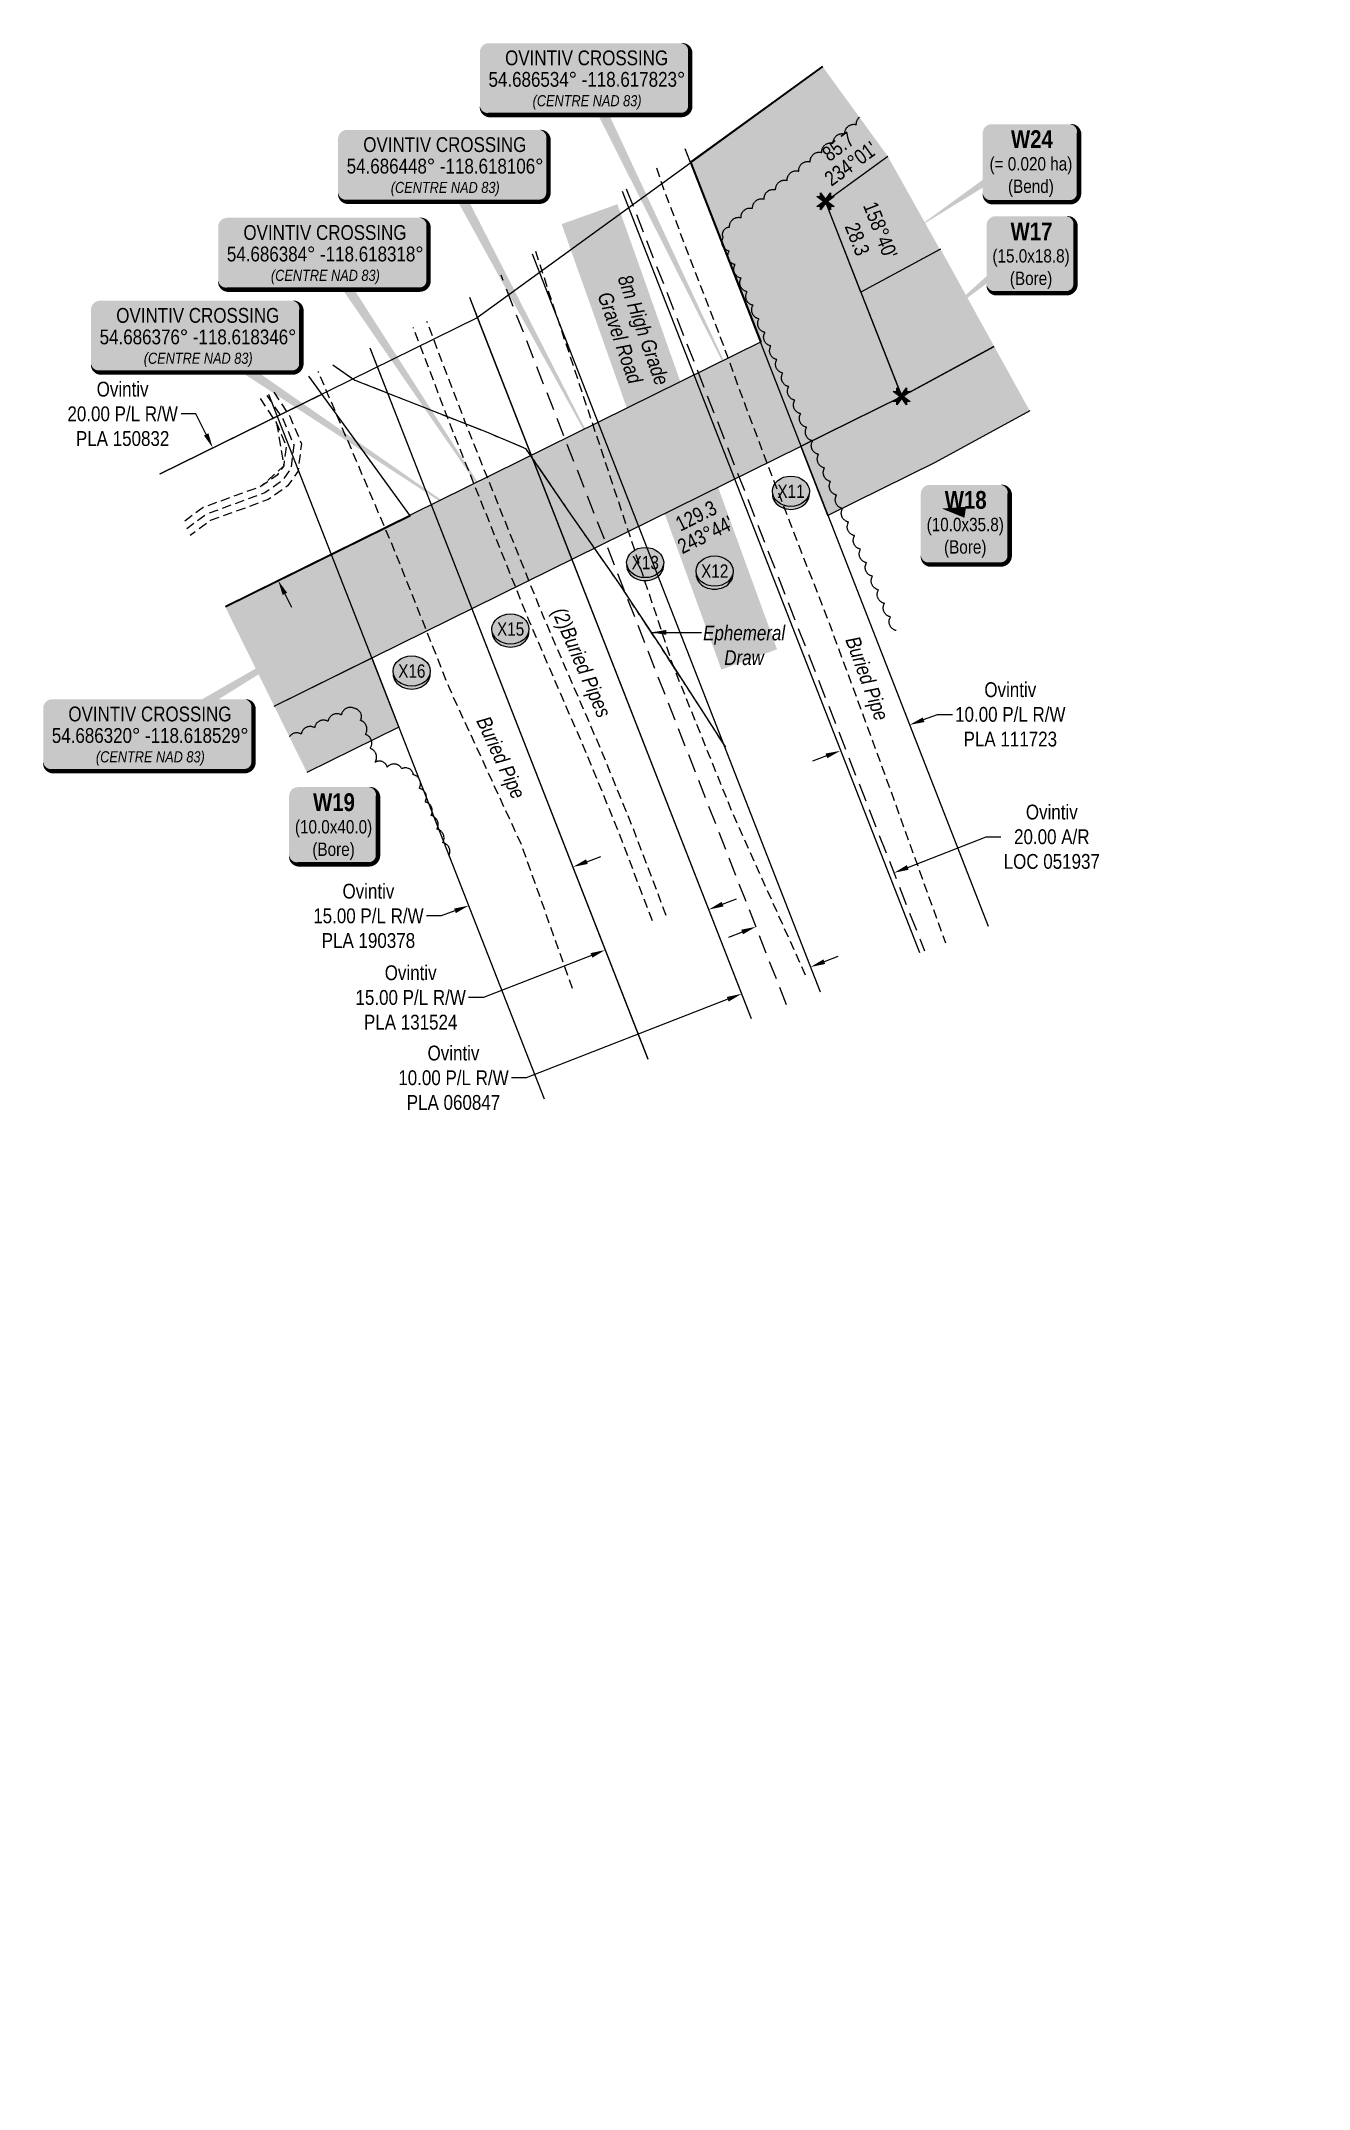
# Model space of a CAD drawing. Extents: x 391873 to 399328, y 6054492 to 6062838.
# Drawn here: x 392663 to 393519, y 6055575 to 6056957 of the extents above; entities that cross this region are included whole.
import ezdxf
from ezdxf.enums import TextEntityAlignment as Align

# ---------------------------------------------------------------- set-up
doc = ezdxf.new("R2010")
doc.units = 0
doc.header["$LTSCALE"] = 5
doc.header["$PDSIZE"] = 0.5
for name, pattern in [('0', [1, 1, 0]), ('foc-ACCESSROAD', [3.75, 2.5, -1.25]), ('foc-TOPO-ephemeral', [6.25, 3.125, -0.625, 0.625, -0.625, 0.625, -0.625]), ('UG_PIPE', [1.875, 1.25, -0.625])]:
    doc.linetypes.add(name, pattern=pattern)
doc.layers.get('Defpoints').update_dxf_attribs({"color": 9})
for name, color, linetype in [('AS-PIPE-UG', 44, 'UG_PIPE'), ('AS-PIPE-UG-T', 44, 'Continuous'), ('AS-ROADS', 254, 'Continuous'), ('C-RW', 13, 'Continuous'), ('F-AR', 190, 'foc-ACCESSROAD'), ('F-RW', 190, 'Continuous'), ('L-BD1', 253, 'Continuous'), ('L-MON', 1, 'Continuous'), ('P-CROSSINGS', 250, 'Continuous'), ('P-PROPOSED', 10, 'Continuous'), ('P-PROPOSED-H', 21, 'Continuous'), ('P-TEMP-BLOCKS', 250, 'Continuous'), ('P-TEMP-BLUE', 146, 'Continuous'), ('T-BUSH', 110, '0'), ('T-DRAW', 143, 'foc-TOPO-ephemeral'), ('T-WATER-T', 170, 'Continuous')]:
    doc.layers.add(name, color=color, linetype=linetype)
for name, color, linetype, lineweight in [('F-AR-T', 190, 'Continuous', 9), ('F-RW-T', 190, 'Continuous', 9), ('T-TEXT', 48, 'Continuous', 18)]:
    doc.layers.add(name, color=color, linetype=linetype, lineweight=lineweight)
doc.layers.add('P-TEMP-BLUE-H', color=7, linetype='Continuous', true_color=0x99e6ff)
doc.styles.add('80', font='ARIALN.TTF', dxfattribs={"height": 10})
doc.styles.add('80CG', font='ARIALN.TTF', dxfattribs={"height": 10})
doc.styles.add('80L', font='ARIALN.TTF', dxfattribs={"height": 10})
doc.styles.add('BOLD', font='ARIALNB.TTF')
doc.styles.add('Crossing', font='ARIALN.TTF', dxfattribs={"height": 10})
doc.styles.add('foc-LtypeFont', font='ARIALN.TTF', dxfattribs={"height": 7.35})
doc.linetypes.add('foc-TOPO-flowdirection-NOLINE', pattern='A,0,[">",foc-LtypeFont,S=0.3,R=0,X=0,Y=-0.945],-20,[">",foc-LtypeFont,S=0.3,R=0,X=0,Y=-0.945],0', length=20)
doc.dimstyles.new('Compass 5 000', dxfattribs={"dimscale": 5, "dimtxt": 9, "dimasz": 2, "dimexe": 0.2, "dimexo": 0.0625, "dimgap": 0.5, "dimtad": 0, "dimtih": 1, "dimtoh": 1, "dimzin": 0, "dimdsep": 46, "dimtxsty": '80CG', "dimcen": 0.1, "dimse1": 1, "dimse2": 1, "dimclrd": 256, "dimclrt": 256, "dimaunit": 1, "dimadec": 4, "dimazin": 0, "dimtfac": 0.06, "dimtofl": 0, "dimtmove": 0, "dimatfit": 1, "dimfxl": 0.2, "dimtolj": 1, "dimtzin": 0, "dimlwd": -1, "dimarcsym": 0})

msp = doc.modelspace()

# ---------------------------------------------------------------- texts
at = {"layer": 'AS-PIPE-UG-T', "char_height": 9.99613, "attachment_point": 1, "style": '80L'}
for s, width, insert, rotation in [('\\pi0.54938;{\\fArial Narrow|b0|i1|c0|p34;(2)Buried Pipes}', 79.02224, (393016.868, 6056576.533), 293.38919), ('\\pi17.727;{\\fArial Narrow|b0|i1|c0|p34;Buried Pipe}', 93.86932, (393209.184, 6056573.191), 290.225717), ('\\pi17.727;{\\fArial Narrow|b0|i1|c0|p34;Buried Pipe}', 93.86932, (392958.469, 6056518.72), 294.731601)]:
    msp.add_mtext_dynamic_manual_height_columns(s, width=width, gutter_width=50, heights=[0], dxfattribs=dict(at, insert=insert, rotation=rotation))
at = {"layer": 'L-BD1', "style": '80L'}
for s, rotation, p in [("234°01'", 35.9854, (393209.755, 6056874.573)), ('129.3', 26.2639, (393105.297, 6056636.873)), ("243°44'", 26.2639, (393111.601, 6056624.099))]:
    msp.add_text(s, height=9.9961, rotation=rotation, dxfattribs=at).set_placement(p, align=Align.MIDDLE)
at = {"layer": 'L-BD1', "insert": (393198.375, 6056890.17), "char_height": 9.9961, "width": 32.15644, "attachment_point": 2, "rotation": 35.9854, "style": '80L', "bg_fill": 1, "box_fill_scale": 1.1, "bg_fill_color": 21, "bg_fill_transparency": 0}
msp.add_mtext('85.7', dxfattribs=at)
at = {"layer": 'L-BD1', "insert": (393234.373, 6056831.511), "char_height": 9.99613, "width": 39.65281, "attachment_point": 2, "rotation": 291.322022, "style": '80L'}
msp.add_mtext("158°40' 28.3", dxfattribs=at)
at = {"layer": 'T-TEXT', "insert": (393060.419, 6056804.139), "char_height": 9.99613, "attachment_point": 1, "rotation": 289.451368, "style": '80L'}
msp.add_mtext_dynamic_manual_height_columns('\\pi3.7626;{\\fArial Narrow|b0|i1|c0|p34;8m High Grade \\P\\pi10.152;Gravel Road}', width=84.03723, gutter_width=50, heights=[0], dxfattribs=at)
at = {"layer": 'T-WATER-T', "insert": (393109.739, 6056562.74), "char_height": 9.99613, "attachment_point": 1, "style": '80L'}
msp.add_mtext_dynamic_manual_height_columns('\\pi0.33696;{\\fArial Narrow|b0|i1|c0|p34;Ephemeral\\P\\pi14.598;Draw}', width=55.97995, gutter_width=50, heights=[0], dxfattribs=at)

# ---------------------------------------------------------------- blocks, each defined once
blk = doc.blocks.new('*U138')
at = {"true_color": 0x99e6ff}
h = blk.add_hatch(color=141, dxfattribs=at)
edge = h.paths.add_edge_path()
edge.add_line((-24, -33.6), (24, -33.6))
edge.add_arc((24, -27.6), 6, 270, 360)
edge.add_line((30, -27.6), (30, 12.5))
edge.add_arc((24, 12.5), 6, 0, 90)
edge.add_line((24, 18.5), (-24, 18.5))
edge.add_arc((-24, 12.5), 6, 90, 180)
edge.add_line((-30, 12.5), (-30, -27.6))
edge.add_arc((-24, -27.6), 6, 180, 270)
at = {"color": 250, "flags": 128}
blk.add_lwpolyline([(-24, -33.6, 3, 3, 0), (24, -33.6, 3, 3, 0.414214), (30, -27.6, 3, 3, 0), (30, 12.5, 3, 0, 0.414214), (24, 18.5, 0, 0, 0), (-24, 18.5, 0, 0, 0.414214), (-30, 12.5, 0, 0, 0), (-30, -27.6, 0, 3, 0.414214)], format="xyseb", close=True, dxfattribs=at)
at = {"flags": 128}
blk.add_lwpolyline([(-18.2, 1.4, 0, 7.5, 0), (0, 0, 0, 0, 0)], format="xyseb", dxfattribs=at)
at = {"color": 250}
for tag, p, height, style in [('TEMP_AREA_W1_001', (-9.2, 2.2), 12, 'BOLD'), ('ENTER_TEXT_001', (-30.7, -12.8), 9, '80')]:
    blk.add_attdef(tag, p, '', height=height, dxfattribs=dict(at, style=style))
blk = doc.blocks.new('*U192')
at = {"true_color": 0x99e6ff}
h = blk.add_hatch(color=141, dxfattribs=at)
edge = h.paths.add_edge_path()
edge.add_line((-24, -33.5), (24, -33.5))
edge.add_arc((24, -27.5), 6, 270, 360)
edge.add_line((30, -27.5), (30, 12.5))
edge.add_arc((24, 12.5), 6, 0, 90)
edge.add_line((24, 18.5), (-24, 18.5))
edge.add_arc((-24, 12.5), 6, 90, 180)
edge.add_line((-30, 12.5), (-30, -27.5))
edge.add_arc((-24, -27.5), 6, 180, 270)
at = {"color": 250, "flags": 128}
blk.add_lwpolyline([(-24, -33.5, 3, 3, 0), (24, -33.5, 3, 3, 0.414214), (30, -27.5, 3, 3, 0), (30, 12.5, 3, 0, 0.414214), (24, 18.5, 0, 0, 0), (-24, 18.5, 0, 0, 0.414214), (-30, 12.5, 0, 0, 0), (-30, -27.5, 0, 3, 0.414214)], format="xyseb", close=True, dxfattribs=at)
at = {"flags": 128}
blk.add_lwpolyline([(-61.9, -50.7, 0, 7.5, 0), (0, 0, 0, 0, 0)], format="xyseb", dxfattribs=at)
at = {"color": 250}
for tag, p, height, style in [('TEMP_AREA_W1_001', (-9.2, 2.2), 12, 'BOLD'), ('ENTER_TEXT_001', (-30.7, -12.8), 9, '80')]:
    blk.add_attdef(tag, p, '', height=height, dxfattribs=dict(at, style=style))
blk = doc.blocks.new('*D179')
at = {"layer": 'Defpoints', "color": 0, "transparency": 16777216}
for p in [(393163.3, 6056589.4), (393070.2, 6056553), (393145.7, 6056359.4)]:
    blk.add_point(p, dxfattribs=at)
at = {"layer": 'F-AR-T', "transparency": 16777216}
for p, q in [((393248.2, 6056399.4), (393301.1, 6056420.1)), ((393301.1, 6056420.1), (393311.1, 6056420.1)), ((393136.4, 6056355.8), (393127.1, 6056352.2))]:
    blk.add_line(p, q, dxfattribs=at)
for points in [[(393247.6, 6056401), (393248.8, 6056397.9), (393238.9, 6056395.8)], [(393135.8, 6056357.4), (393137, 6056354.3), (393145.7, 6056359.4)]]:
    blk.add_solid(points, dxfattribs=at)
at = {"layer": 'F-AR-T', "transparency": 16777216, "insert": (393345.4, 6056420.1), "char_height": 10, "attachment_point": 5, "style": '80CG'}
blk.add_mtext('\\A1;Ovintiv\\P20.00 A/R\\PLOC 051937', dxfattribs=at)
blk = doc.blocks.new('*D178')
at = {"layer": 'Defpoints', "color": 0, "transparency": 16777216}
for p in [(392779.1, 6056682.8), (392670.3, 6056629), (392714.5, 6056539.4)]:
    blk.add_point(p, dxfattribs=at)
at = {"layer": 'F-RW-T', "transparency": 16777216}
for p, q in [((392767.8, 6056705.6), (392757.8, 6056705.6)), ((392774.7, 6056691.7), (392767.8, 6056705.6)), ((392827.8, 6056584.2), (392832.2, 6056575.2))]:
    blk.add_line(p, q, dxfattribs=at)
for points in [[(392776.2, 6056692.5), (392773.2, 6056691), (392779.1, 6056682.8)], [(392829.3, 6056584.9), (392826.3, 6056583.4), (392823.3, 6056593.1)]]:
    blk.add_solid(points, dxfattribs=at)
at = {"layer": 'F-RW-T', "transparency": 16777216, "insert": (392718.3, 6056705.6), "char_height": 10, "attachment_point": 5, "style": '80CG'}
blk.add_mtext('\\A1;Ovintiv\\P20.00 P/L R/W\\PPLA 150832', dxfattribs=at)
blk = doc.blocks.new('*D180')
at = {"layer": 'Defpoints', "color": 0, "transparency": 16777216}
for p in [(393044, 6056343.7), (393307.9, 6055873.7), (393238.1, 6055846.4)]:
    blk.add_point(p, dxfattribs=at)
at = {"layer": 'F-RW-T', "transparency": 16777216}
for p, q in [((393123.2, 6056374.6), (393132.5, 6056378.3)), ((393034.7, 6056340.1), (392961.8, 6056311.6)), ((392961.8, 6056311.6), (392951.8, 6056311.6))]:
    blk.add_line(p, q, dxfattribs=at)
for points in [[(393122.6, 6056376.2), (393123.8, 6056373.1), (393113.9, 6056371)], [(393034.1, 6056341.6), (393035.3, 6056338.5), (393044, 6056343.7)]]:
    blk.add_solid(points, dxfattribs=at)
at = {"layer": 'F-RW-T', "transparency": 16777216, "insert": (392912.7, 6056311.6), "char_height": 10, "attachment_point": 5, "style": '80CG'}
blk.add_mtext('\\A1;Ovintiv\\P15.00 P/L R/W\\PPLA 131524', dxfattribs=at)
blk = doc.blocks.new('*D181')
at = {"layer": 'Defpoints', "color": 0, "transparency": 16777216}
for p in [(392952, 6056373.7), (393319.7, 6055600.9), (393249.5, 6055574.8)]:
    blk.add_point(p, dxfattribs=at)
at = {"layer": 'F-RW-T', "transparency": 16777216}
for p, q in [((393031.6, 6056403.3), (393041, 6056406.8)), ((392933.3, 6056366.7), (392923.3, 6056366.7)), ((392942.6, 6056370.2), (392933.3, 6056366.7))]:
    blk.add_line(p, q, dxfattribs=at)
for points in [[(393031.1, 6056404.9), (393032.2, 6056401.8), (393022.3, 6056399.8)], [(392942, 6056371.7), (392943.2, 6056368.6), (392952, 6056373.7)]]:
    blk.add_solid(points, dxfattribs=at)
at = {"layer": 'F-RW-T', "transparency": 16777216, "insert": (392884.2, 6056366.7), "char_height": 10, "attachment_point": 5, "style": '80CG'}
blk.add_mtext('\\A1;Ovintiv\\P15.00 P/L R/W\\PPLA 190378', dxfattribs=at)
blk = doc.blocks.new('*D182')
at = {"layer": 'Defpoints', "color": 0, "transparency": 16777216}
for p in [(393136, 6056314.1), (393259.3, 6056135.7), (393212.7, 6056117.6)]:
    blk.add_point(p, dxfattribs=at)
at = {"layer": 'F-RW-T', "transparency": 16777216}
for p, q in [((393191.9, 6056335.9), (393201.2, 6056339.5)), ((393126.7, 6056310.4), (392990.7, 6056257.4)), ((392990.7, 6056257.4), (392980.7, 6056257.4))]:
    blk.add_line(p, q, dxfattribs=at)
for points in [[(393191.3, 6056337.4), (393192.5, 6056334.3), (393182.6, 6056332.2)], [(393126.1, 6056312), (393127.3, 6056308.9), (393136, 6056314.1)]]:
    blk.add_solid(points, dxfattribs=at)
at = {"layer": 'F-RW-T', "transparency": 16777216, "insert": (392941.6, 6056257.4), "char_height": 10, "attachment_point": 5, "style": '80CG'}
blk.add_mtext('\\A1;Ovintiv\\P10.00 P/L R/W\\PPLA 060847', dxfattribs=at)
blk = doc.blocks.new('*D183')
at = {"layer": 'Defpoints', "color": 0, "transparency": 16777216}
for p in [(393249.5, 6056495.7), (393519, 6055772.4), (393472.1, 6055754.9)]:
    blk.add_point(p, dxfattribs=at)
at = {"layer": 'F-RW-T', "transparency": 16777216}
for p, q in [((393258.9, 6056499.2), (393268.3, 6056502.7)), ((393268.3, 6056502.7), (393278.3, 6056502.7)), ((393193.3, 6056474.7), (393183.9, 6056471.2))]:
    blk.add_line(p, q, dxfattribs=at)
for points in [[(393258.3, 6056500.7), (393259.5, 6056497.6), (393249.5, 6056495.7)], [(393192.7, 6056476.3), (393193.9, 6056473.2), (393202.7, 6056478.2)]]:
    blk.add_solid(points, dxfattribs=at)
at = {"layer": 'F-RW-T', "transparency": 16777216, "insert": (393317.4, 6056502.7), "char_height": 10, "attachment_point": 5, "style": '80CG'}
blk.add_mtext('\\A1;Ovintiv\\P10.00 P/L R/W\\PPLA 111723', dxfattribs=at)
blk = doc.blocks.new('xing2')
h = blk.add_hatch(color=50)
h.dxf.hatch_style = 1
edge = h.paths.add_edge_path()
edge.add_ellipse((0, 0), major_axis=(-12.5, 0), ratio=0.816297, start_angle=0, end_angle=360)
h = blk.add_hatch(color=250)
h.dxf.hatch_style = 1
edge = h.paths.add_edge_path()
edge.add_ellipse((0, -2), major_axis=(-12.5, 0), ratio=0.816297, start_angle=0, end_angle=180)
edge.add_line((12.5, -2), (12.5, 0))
edge.add_ellipse((0, 0), major_axis=(-12.5, 0), ratio=0.816297, start_angle=0, end_angle=180, ccw=False)
edge.add_line((-12.5, 0), (-12.5, -2))
at = {"color": 250}
blk.add_ellipse((0, 0), major_axis=(-12.5, 0), ratio=0.816297, dxfattribs=at)
blk.add_ellipse((0, -2), major_axis=(-12.5, 0), ratio=0.816297, start_param=0, end_param=3.141593, dxfattribs=at)
at = {"color": 250, "style": 'Crossing'}
blk.add_attdef('CROSSING', text='', height=9, dxfattribs=at).set_placement((0.1, 0), align=Align.MIDDLE_CENTER)
at = {"color": 250, "style": 'Crossing', "flags": 1}
for tag, p in [('OWNER', (0.1, -12.5)), ('DESCRIPTION', (0.1, -25.8)), ('LOCATION', (0.1, -39.3)), ('DWG_REF', (0.1, -52.8))]:
    blk.add_attdef(tag, text='', height=9, dxfattribs=at).set_placement(p, align=Align.MIDDLE_CENTER)
blk = doc.blocks.new('TEMP')
h = blk.add_hatch(color=255)
h.dxf.hatch_style = 1
h.paths.add_polyline_path([(0, 0.25), (-0.67, 1.15), (-0.67, 0.67), (-1.15, 0.67), (-0.25, 0), (-1.15, -0.67), (-0.67, -0.67), (-0.67, -1.15), (0, -0.25), (0.67, -1.15), (0.67, -0.67), (1.15, -0.67), (0.25, 0), (1.15, 0.67), (0.67, 0.67), (0.67, 1.15)])
h.paths.add_polyline_path([(0.57, 0.85), (0.57, 0.57), (0.85, 0.57), (0.08, 0), (0.85, -0.57), (0.57, -0.57), (0.57, -0.85), (0, -0.08), (-0.57, -0.85), (-0.57, -0.57), (-0.85, -0.57), (-0.08, 0), (-0.85, 0.57), (-0.57, 0.57), (-0.57, 0.85), (0, 0.08)], flags=16)
h = blk.add_hatch(color=1)
h.dxf.hatch_style = 1
h.paths.add_polyline_path([(0, 0.08), (-0.57, 0.85), (-0.57, 0.57), (-0.85, 0.57), (-0.08, 0), (-0.85, -0.57), (-0.57, -0.57), (-0.57, -0.85), (0, -0.08), (0.57, -0.85), (0.57, -0.57), (0.85, -0.57), (0.08, 0), (0.85, 0.57), (0.57, 0.57), (0.57, 0.85)])
at = {"color": 1}
for p, q in [((-0.08, 0), (0.08, 0)), ((0, 0.08), (0, -0.08))]:
    blk.add_line(p, q, dxfattribs=at)
at = {"color": 255, "flags": 128}
blk.add_lwpolyline([(-0.25, 0), (-1.15, 0.67), (-0.67, 0.67), (-0.67, 1.15), (0, 0.25), (0.67, 1.15), (0.67, 0.67), (1.15, 0.67), (0.25, 0), (1.15, -0.67), (0.67, -0.67), (0.67, -1.15), (0, -0.25), (-0.67, -1.15), (-0.67, -0.67), (-1.15, -0.67)], close=True, dxfattribs=at)
at = {"color": 1, "flags": 128}
blk.add_lwpolyline([(-0.08, 0), (-0.85, 0.57), (-0.57, 0.57), (-0.57, 0.85), (0, 0.08), (0.57, 0.85), (0.57, 0.57), (0.85, 0.57), (0.08, 0), (0.85, -0.57), (0.57, -0.57), (0.57, -0.85), (0, -0.08), (-0.57, -0.85), (-0.57, -0.57), (-0.85, -0.57)], close=True, dxfattribs=at)
blk = doc.blocks.new('*U204')
h = blk.add_hatch(color=255)
edge = h.paths.add_edge_path()
edge.add_line((-66, -24), (64, -24))
edge.add_arc((64, -18), 6, 270, 360)
edge.add_line((70, -18), (70, 18.5))
edge.add_arc((64, 18.5), 6, 0, 90)
edge.add_line((64, 24.5), (-66, 24.5))
edge.add_arc((-66, 18.5), 6, 90, 180)
edge.add_line((-72, 18.5), (-72, -18))
edge.add_arc((-66, -18), 6, 180, 270)
at = {"color": 14, "flags": 128}
blk.add_lwpolyline([(-66, -24, 3, 3, 0), (64, -24, 3, 3, 0.414214), (70, -18, 3, 3, 0), (70, 18.5, 3, 0, 0.414214), (64, 24.5, 0, 0, 0), (-66, 24.5, 0, 0, 0.414214), (-72, 18.5, 0, 0, 0), (-72, -18, 0, 3, 0.414214)], format="xyseb", close=True, dxfattribs=at)
blk.add_lwpolyline([(109.1, -225.2, 0, 7.5, 0), (0, 0, 0, 0, 0)], format="xyseb", dxfattribs=at)
at = {"color": 14, "insert": (-36.8, -10.6), "char_height": 7.5, "attachment_point": 1, "style": '80L'}
blk.add_mtext_dynamic_manual_height_columns('\\pi0.40073;{\\fArial Narrow|b0|i1|c0|p34;(CENTRE NAD 83)}', width=73.075, gutter_width=45, heights=[0], dxfattribs=at)
at = {"color": 14, "style": '80'}
for p in [(-36.7, 9.6), (-64.1, -4.1)]:
    blk.add_attdef('ENTER_TEXT_001', p, '', height=10, dxfattribs=at)
blk = doc.blocks.new('*U205')
h = blk.add_hatch(color=255)
edge = h.paths.add_edge_path()
edge.add_line((-66, -24), (64, -24))
edge.add_arc((64, -18), 6, 270, 360)
edge.add_line((70, -18), (70, 18.5))
edge.add_arc((64, 18.5), 6, 0, 90)
edge.add_line((64, 24.5), (-66, 24.5))
edge.add_arc((-66, 18.5), 6, 90, 180)
edge.add_line((-72, 18.5), (-72, -18))
edge.add_arc((-66, -18), 6, 180, 270)
at = {"color": 14, "flags": 128}
blk.add_lwpolyline([(-66, -24, 3, 3, 0), (64, -24, 3, 3, 0.414214), (70, -18, 3, 3, 0), (70, 18.5, 3, 0, 0.414214), (64, 24.5, 0, 0, 0), (-66, 24.5, 0, 0, 0.414214), (-72, 18.5, 0, 0, 0), (-72, -18, 0, 3, 0.414214)], format="xyseb", close=True, dxfattribs=at)
blk.add_lwpolyline([(112.6, -212.3, 0, 7.5, 0), (0, 0, 0, 0, 0)], format="xyseb", dxfattribs=at)
at = {"color": 14, "insert": (-36.8, -10.6), "char_height": 7.5, "attachment_point": 1, "style": '80L'}
blk.add_mtext_dynamic_manual_height_columns('\\pi0.40073;{\\fArial Narrow|b0|i1|c0|p34;(CENTRE NAD 83)}', width=73.075, gutter_width=45, heights=[0], dxfattribs=at)
at = {"color": 14, "style": '80'}
for p in [(-36.7, 9.6), (-64.1, -4.1)]:
    blk.add_attdef('ENTER_TEXT_001', p, '', height=10, dxfattribs=at)
blk = doc.blocks.new('*U206')
h = blk.add_hatch(color=255)
edge = h.paths.add_edge_path()
edge.add_line((-66, -24), (64, -24))
edge.add_arc((64, -18), 6, 270, 360)
edge.add_line((70, -18), (70, 18.5))
edge.add_arc((64, 18.5), 6, 0, 90)
edge.add_line((64, 24.5), (-66, 24.5))
edge.add_arc((-66, 18.5), 6, 90, 180)
edge.add_line((-72, 18.5), (-72, -18))
edge.add_arc((-66, -18), 6, 180, 270)
at = {"color": 14, "flags": 128}
blk.add_lwpolyline([(-66, -24, 3, 3, 0), (64, -24, 3, 3, 0.414214), (70, -18, 3, 3, 0), (70, 18.5, 3, 0, 0.414214), (64, 24.5, 0, 0, 0), (-66, 24.5, 0, 0, 0.414214), (-72, 18.5, 0, 0, 0), (-72, -18, 0, 3, 0.414214)], format="xyseb", close=True, dxfattribs=at)
blk.add_lwpolyline([(124.4, -187.2, 0, 7.5, 0), (0, 0, 0, 0, 0)], format="xyseb", dxfattribs=at)
at = {"color": 14, "insert": (-36.8, -10.6), "char_height": 7.5, "attachment_point": 1, "style": '80L'}
blk.add_mtext_dynamic_manual_height_columns('\\pi0.40073;{\\fArial Narrow|b0|i1|c0|p34;(CENTRE NAD 83)}', width=73.075, gutter_width=45, heights=[0], dxfattribs=at)
at = {"color": 14, "style": '80'}
for p in [(-36.7, 9.6), (-64.1, -4.1)]:
    blk.add_attdef('ENTER_TEXT_001', p, '', height=10, dxfattribs=at)
blk = doc.blocks.new('*U208')
h = blk.add_hatch(color=255)
edge = h.paths.add_edge_path()
edge.add_line((-66, -24), (64, -24))
edge.add_arc((64, -18), 6, 270, 360)
edge.add_line((70, -18), (70, 18.5))
edge.add_arc((64, 18.5), 6, 0, 90)
edge.add_line((64, 24.5), (-66, 24.5))
edge.add_arc((-66, 18.5), 6, 90, 180)
edge.add_line((-72, 18.5), (-72, -18))
edge.add_arc((-66, -18), 6, 180, 270)
at = {"color": 14, "flags": 128}
blk.add_lwpolyline([(-66, -24, 3, 3, 0), (64, -24, 3, 3, 0.414214), (70, -18, 3, 3, 0), (70, 18.5, 3, 0, 0.414214), (64, 24.5, 0, 0, 0), (-66, 24.5, 0, 0, 0.414214), (-72, 18.5, 0, 0, 0), (-72, -18, 0, 3, 0.414214)], format="xyseb", close=True, dxfattribs=at)
blk.add_lwpolyline([(201.3, -135.7, 0, 7.5, 0), (0, 0, 0, 0, 0)], format="xyseb", dxfattribs=at)
at = {"color": 14, "insert": (-36.8, -10.6), "char_height": 7.5, "attachment_point": 1, "style": '80L'}
blk.add_mtext_dynamic_manual_height_columns('\\pi0.40073;{\\fArial Narrow|b0|i1|c0|p34;(CENTRE NAD 83)}', width=73.075, gutter_width=45, heights=[0], dxfattribs=at)
at = {"color": 14, "style": '80'}
for p in [(-36.7, 9.6), (-64.1, -4.1)]:
    blk.add_attdef('ENTER_TEXT_001', p, '', height=10, dxfattribs=at)
blk = doc.blocks.new('*U207')
h = blk.add_hatch(color=255)
edge = h.paths.add_edge_path()
edge.add_line((-66, -24), (64, -24))
edge.add_arc((64, -18), 6, 270, 360)
edge.add_line((70, -18), (70, 18.5))
edge.add_arc((64, 18.5), 6, 0, 90)
edge.add_line((64, 24.5), (-66, 24.5))
edge.add_arc((-66, 18.5), 6, 90, 180)
edge.add_line((-72, 18.5), (-72, -18))
edge.add_arc((-66, -18), 6, 180, 270)
at = {"color": 14, "flags": 128}
blk.add_lwpolyline([(173.7, 103.8, 0, 7.5, 0), (0, 0, 0, 0, 0)], format="xyseb", dxfattribs=at)
blk.add_lwpolyline([(-66, -24, 3, 3, 0), (64, -24, 3, 3, 0.414214), (70, -18, 3, 3, 0), (70, 18.5, 3, 0, 0.414214), (64, 24.5, 0, 0, 0), (-66, 24.5, 0, 0, 0.414214), (-72, 18.5, 0, 0, 0), (-72, -18, 0, 3, 0.414214)], format="xyseb", close=True, dxfattribs=at)
at = {"color": 14, "insert": (-36.8, -10.6), "char_height": 7.5, "attachment_point": 1, "style": '80L'}
blk.add_mtext_dynamic_manual_height_columns('\\pi0.40073;{\\fArial Narrow|b0|i1|c0|p34;(CENTRE NAD 83)}', width=73.075, gutter_width=45, heights=[0], dxfattribs=at)
at = {"color": 14, "style": '80'}
for p in [(-36.7, 9.6), (-64.1, -4.1)]:
    blk.add_attdef('ENTER_TEXT_001', p, '', height=10, dxfattribs=at)
blk = doc.blocks.new('*U219')
at = {"true_color": 0x99e6ff}
h = blk.add_hatch(color=141, dxfattribs=at)
edge = h.paths.add_edge_path()
edge.add_line((-26.5, -34.2), (26.5, -34.2))
edge.add_arc((26.5, -28.2), 6, 270, 360)
edge.add_line((32.5, -28.2), (32.5, 12.5))
edge.add_arc((26.5, 12.5), 6, 0, 90)
edge.add_line((26.5, 18.5), (-26.5, 18.5))
edge.add_arc((-26.5, 12.5), 6, 90, 180)
edge.add_line((-32.5, 12.5), (-32.5, -28.2))
edge.add_arc((-26.5, -28.2), 6, 180, 270)
at = {"color": 250, "flags": 128}
blk.add_lwpolyline([(-26.5, -34.2, 3, 3, 0), (26.5, -34.2, 3, 3, 0.414214), (32.5, -28.2, 3, 3, 0), (32.5, 12.5, 3, 0, 0.414214), (26.5, 18.5, 0, 0, 0), (-26.5, 18.5, 0, 0, 0.414214), (-32.5, 12.5, 0, 0, 0), (-32.5, -28.2, 0, 3, 0.414214)], format="xyseb", close=True, dxfattribs=at)
at = {"flags": 128}
blk.add_lwpolyline([(-78.8, -52.8, 0, 7.5, 0), (0, 0, 0, 0, 0)], format="xyseb", dxfattribs=at)
at = {"color": 250}
for tag, p, height, style in [('TEMP_AREA_W1_001', (-9.2, 2.2), 12, 'BOLD'), ('ENTER_TEXT_001', (-30.7, -12.8), 9, '80')]:
    blk.add_attdef(tag, p, '', height=height, dxfattribs=dict(at, style=style))
blk = doc.blocks.new('*U137')
at = {"true_color": 0x99e6ff}
h = blk.add_hatch(color=141, dxfattribs=at)
edge = h.paths.add_edge_path()
edge.add_line((-24, -35.3), (24, -35.3))
edge.add_arc((24, -29.3), 6, 270, 360)
edge.add_line((30, -29.3), (30, 12.5))
edge.add_arc((24, 12.5), 6, 0, 90)
edge.add_line((24, 18.5), (-24, 18.5))
edge.add_arc((-24, 12.5), 6, 90, 180)
edge.add_line((-30, 12.5), (-30, -29.3))
edge.add_arc((-24, -29.3), 6, 180, 270)
at = {"color": 250, "flags": 128}
blk.add_lwpolyline([(-24, -35.3, 3, 3, 0), (24, -35.3, 3, 3, 0.414214), (30, -29.3, 3, 3, 0), (30, 12.5, 3, 0, 0.414214), (24, 18.5, 0, 0, 0), (-24, 18.5, 0, 0, 0.414214), (-30, 12.5, 0, 0, 0), (-30, -29.3, 0, 3, 0.414214)], format="xyseb", close=True, dxfattribs=at)
at = {"flags": 128}
blk.add_lwpolyline([(-15.8, 2.5, 0, 7.5, 0), (0, 0, 0, 0, 0)], format="xyseb", dxfattribs=at)
at = {"color": 250}
for tag, p, height, style in [('TEMP_AREA_W1_001', (-9.2, 2.2), 12, 'BOLD'), ('ENTER_TEXT_001', (-30.7, -12.8), 9, '80')]:
    blk.add_attdef(tag, p, '', height=height, dxfattribs=dict(at, style=style))

# ---------------------------------------------------------------- dimensions: what is measured, and where the dimension line sits
at = {"layer": 'F-AR-T'}
dim = msp.add_linear_dim(base=(393145.727, 6056359.446), p1=(393163.345, 6056589.366), p2=(393070.196, 6056553.019), angle=201.315512, text='Ovintiv\\P20.00 A/R\\PLOC 051937', dimstyle='Compass 5 000', dxfattribs=at)
dim.commit()
dim.dimension.update_dxf_attribs({"geometry": '*D179', "text_midpoint": (393345.431, 6056420.083), "dimtype": 161})
at = {"layer": 'F-RW-T'}
for base, p1, p2, angle, text, picture, middle in [((392779.108, 6056682.754), (392714.505, 6056539.411), (392670.267, 6056629.025), 116.273127, 'Ovintiv\\P20.00 P/L R/W\\PPLA 150832', '*D178', (392718.297, 6056705.586)), ((393249.547, 6056495.68), (393472.127, 6055754.889), (393519.011, 6055772.354), 20.432081, 'Ovintiv\\P10.00 P/L R/W\\PPLA 111723', '*D183', (393317.375, 6056502.662)), ((392951.995, 6056373.664), (393319.75, 6055600.924), (393249.473, 6055574.756), 200.423131, 'Ovintiv\\P15.00 P/L R/W\\PPLA 190378', '*D181', (392884.166, 6056366.685)), ((393043.99, 6056343.723), (393307.925, 6055873.656), (393238.064, 6055846.395), 201.317391, 'Ovintiv\\P15.00 P/L R/W\\PPLA 131524', '*D180', (392912.665, 6056311.63)), ((393136.043, 6056314.08), (393259.291, 6056135.723), (393212.734, 6056117.555), 201.317349, 'Ovintiv\\P10.00 P/L R/W\\PPLA 060847', '*D182', (392941.642, 6056257.373))]:
    dim = msp.add_linear_dim(base=base, p1=p1, p2=p2, angle=angle, text=text, dimstyle='Compass 5 000', dxfattribs=at)
    dim.commit()
    dim.dimension.update_dxf_attribs({"geometry": picture, "text_midpoint": middle, "dimtype": 161})

# ---------------------------------------------------------------- hatches: boundary and pattern name
at = {"layer": 'P-PROPOSED-H'}
h = msp.add_hatch(color=256, dxfattribs=at)
h.dxf.hatch_style = 1
h.paths.add_polyline_path([(393101.803, 6056875.742), (393149.249, 6056754.186), (392787.403, 6056575.634), (392820.578, 6056508.402), (393244.093, 6056717.385), (393192.687, 6056849.086), (393234.669, 6056879.571), (393190.617, 6056940.235)])
at = {"layer": 'P-TEMP-BLUE-H'}
h = msp.add_hatch(color=256, dxfattribs=at)
h.dxf.hatch_style = 1
h.paths.add_polyline_path([(393269.914, 6056816.609), (393234.669, 6056879.571), (393192.687, 6056849.086), (393216.622, 6056787.764)])
h = msp.add_hatch(color=256, dxfattribs=at)
h.dxf.hatch_style = 1
h.paths.add_polyline_path([(393306.538, 6056751.184), (393270.335, 6056816.837), (393216.622, 6056787.764), (393244.093, 6056717.385)])
h = msp.add_hatch(color=256, dxfattribs=at)
h.dxf.hatch_style = 1
h.paths.add_polyline_path([(393330.583, 6056707.577), (393306.449, 6056751.345), (393243.588, 6056717.131), (393176.105, 6056683.836), (393194.346, 6056637.103), (393266.601, 6056672.753)])
h = msp.add_hatch(color=256, dxfattribs=at)
h.dxf.hatch_style = 1
h.paths.add_polyline_path([(392820.578, 6056508.402), (392842.694, 6056463.582), (392904.728, 6056494.192), (392886.49, 6056540.927)])

# ---------------------------------------------------------------- linework, layer by layer
at = {"layer": 'AS-PIPE-UG', "flags": 128}
for points in [[(393078.565, 6056871.631), (393084.171, 6056855.044), (393121.636, 6056757.509), (393138.206, 6056712.164), (393156.441, 6056663.724), (393195.301, 6056563.814), (393229.516, 6056470.949), (393273.57, 6056348.533)], [(393179.226, 6056326.709), (393130.211, 6056435.614), (393089.811, 6056535.719), (393007.931, 6056782.014), (392997.094, 6056815.379)], [(393085.177, 6056367.049), (393062.932, 6056425.709), (393041.005, 6056479.34), (393001.922, 6056569.704), (392950.014, 6056698.764), (392923.626, 6056768.048)], [(393075.831, 6056363.504), (393053.631, 6056422.044), (393031.791, 6056475.464), (392992.696, 6056565.854), (392940.706, 6056695.119), (392914.533, 6056763.839)], [(393021.976, 6056317.714), (392987.491, 6056414.819), (392939.041, 6056520.004), (392901.416, 6056614.534), (392850.381, 6056734.143)], [(392811.061, 6056715.942), (392822.231, 6056699.344), (392828.701, 6056684.049), (392827.031, 6056670.574), (392822.496, 6056664.239), (392811.901, 6056656.749), (392772.716, 6056642.439), (392759.3, 6056632.586)], [(392815.655, 6056718.068), (392826.646, 6056701.735), (392833.825, 6056684.763), (392831.834, 6056668.698), (392826.069, 6056660.645), (392814.241, 6056652.283), (392775.1, 6056637.989), (392761.546, 6056628.034)], [(392820.248, 6056720.194), (392831.062, 6056704.126), (392838.95, 6056685.477), (392836.638, 6056666.822), (392829.642, 6056657.05), (392816.582, 6056647.817), (392777.484, 6056633.539), (392763.792, 6056623.482)], [(392822.231, 6056699.344), (392827.031, 6056670.574), (392811.901, 6056656.749)]]:
    msp.add_lwpolyline(points, dxfattribs=at)
at = {"layer": 'AS-ROADS', "const_width": 39.985, "flags": 128}
msp.add_lwpolyline([(393033.408, 6056840.452), (393054.676, 6056780.659), (393091.096, 6056677.534), (393141.201, 6056539.859)], dxfattribs=at)
at = {"layer": 'C-RW'}
for points in [[(393190.919, 6056939.82), (393104.326, 6056876.939), (392957.571, 6056770.514), (392743.285, 6056665.041)], [(393104.326, 6056876.909), (392957.571, 6056770.514), (392743.285, 6056665.041)]]:
    msp.add_lwpolyline(points, dxfattribs=at)
at = {"layer": 'F-AR', "flags": 128}
for points in [[(393058.217, 6056857.582), (393259.483, 6056343.035)], [(393166.364, 6056306.688), (392973.706, 6056799.23)]]:
    msp.add_lwpolyline(points, dxfattribs=at)
at = {"layer": 'F-RW'}
for p, q in [((392843.813, 6056731.103), (392912.414, 6056636.624)), ((392852.831, 6056718.684), (392743.354, 6056664.901))]:
    msp.add_line(p, q, dxfattribs=at)
for points in [[(393097.674, 6056884.825), (393102.42, 6056872.614), (393302.565, 6056359.851)], [(393256.286, 6056341.787), (393060.925, 6056842.48), (393055.709, 6056855.85)], [(392994.674, 6056813.708), (393189.1, 6056315.563)], [(392952.314, 6056784.459), (392957.896, 6056770.162), (393142.512, 6056297.378)], [(392952.411, 6056784.527), (393142.541, 6056297.389)], [(392885.186, 6056750.254), (392888.061, 6056742.893), (393072.673, 6056270.118)], [(392912.414, 6056636.624), (392787.679, 6056575.073)]]:
    msp.add_lwpolyline(points, dxfattribs=at)
at = {"layer": 'F-RW', "flags": 128}
for points in [[(392885.146, 6056750.236), (393072.851, 6056270.187)], [(393003.011, 6056242.927), (392816.985, 6056718.684)]]:
    msp.add_lwpolyline(points, dxfattribs=at)
at = {"layer": 'P-CROSSINGS', "flags": 128}
msp.add_lwpolyline([(393244.093, 6056717.385), (393306.538, 6056751.184)], dxfattribs=at)
at = {"layer": 'P-PROPOSED', "flags": 128}
for points in [[(393190.617, 6056940.235), (393101.803, 6056875.742), (393149.249, 6056754.186), (392787.403, 6056575.634)], [(392820.578, 6056508.402), (393244.093, 6056717.385), (393192.687, 6056849.086), (393234.669, 6056879.571)]]:
    msp.add_lwpolyline(points, dxfattribs=at)
at = {"layer": 'P-TEMP-BLUE', "flags": 128}
for points in [[(393269.914, 6056816.609), (393216.622, 6056787.764), (393192.687, 6056849.086), (393234.669, 6056879.571)], [(393270.335, 6056816.837), (393216.622, 6056787.764), (393244.093, 6056717.385), (393306.538, 6056751.184)], [(393330.583, 6056707.577), (393266.601, 6056672.753), (393194.346, 6056637.103), (393176.105, 6056683.836), (393243.588, 6056717.131), (393306.449, 6056751.345)], [(392820.578, 6056508.402), (392886.49, 6056540.927), (392904.728, 6056494.192), (392842.694, 6056463.582)]]:
    msp.add_lwpolyline(points, dxfattribs=at)
at = {"layer": 'T-BUSH', "flags": 128}
for points in [[(393240.354, 6056559.379, -0.52056705), (393236.575, 6056568.576, -0.52056705), (393232.528, 6056577.717, -0.52056705), (393228.482, 6056586.857, -0.52056705), (393224.435, 6056595.998, -0.52056705), (393220.389, 6056605.138, -0.52056705), (393216.342, 6056614.279, -0.52056705), (393212.296, 6056623.419, -0.52056705), (393208.249, 6056632.56, -0.52056705), (393204.203, 6056641.7, -0.52056705), (393200.156, 6056650.841, -0.52056705), (393196.11, 6056659.981, -0.52056705), (393192.063, 6056669.121, -0.52056705), (393188.016, 6056678.262, -0.52056705), (393183.987, 6056687.408, -0.52056705), (393179.965, 6056696.559, -0.52056705), (393175.944, 6056705.711, -0.52056705), (393171.922, 6056714.862, -0.52056705), (393167.9, 6056724.014, -0.52056705), (393163.878, 6056733.165, -0.52056705), (393159.857, 6056742.317, -0.52056705), (393155.835, 6056751.468, -0.52056705), (393151.813, 6056760.619, -0.52056705), (393147.792, 6056769.771, -0.52056705), (393143.77, 6056778.922, -0.52056705), (393139.748, 6056788.074, -0.52056705), (393135.726, 6056797.225, -0.52056705), (393131.705, 6056806.376, -0.52056705), (393127.683, 6056815.528, -0.52056705), (393123.661, 6056824.679, -0.52056705), (393127.931, 6056831.812, -0.52056705), (393135.709, 6056838.091, -0.52056705), (393143.487, 6056844.37, -0.52056705), (393151.265, 6056850.649, -0.52056705), (393159.043, 6056856.928, -0.52056705), (393166.821, 6056863.207, -0.52056705), (393174.599, 6056869.486, -0.52056705), (393182.377, 6056875.765, -0.52056705), (393190.155, 6056882.044, -0.52056705), (393197.933, 6056888.323, -0.52056705), (393205.711, 6056894.602, -0.52056705), (393213.489, 6056900.881, -0.23417786), (393215.558, 6056905.888, -0.23417786)], [(392938.293, 6056406.969, 0.52056705), (392934.326, 6056416.144, 0.52056705), (392930.358, 6056425.319, 0.52056705), (392926.391, 6056434.495, 0.52056705), (392922.424, 6056443.67, 0.52056705), (392918.456, 6056452.845, 0.52056705), (392914.489, 6056462.02, 0.52056705), (392906.787, 6056466.119, 0.52056705), (392896.847, 6056467.177, 0.52056705), (392888.555, 6056470.303, 0.52056705), (392885.303, 6056479.755, 0.52056705), (392882.052, 6056489.208, 0.52056705), (392878.8, 6056498.66, 0.52056705), (392874.947, 6056506.68, 0.52056705), (392865.922, 6056502.382, 0.52056705), (392856.897, 6056498.084, 0.52056705), (392847.871, 6056493.786, 0.52056705), (392838.846, 6056489.489, 0.38834691), (392830.819, 6056487.649, 0.38834691)]]:
    msp.add_lwpolyline(points, format="xyb", dxfattribs=at)
at = {"layer": 'T-DRAW', "flags": 128}
msp.add_lwpolyline([(392860.228, 6056738.701), (392874.926, 6056728.459), (392963.806, 6056693.419), (392990.221, 6056682.274), (393018.376, 6056641.114), (393051.746, 6056593.094), (393080.536, 6056549.609), (393125.121, 6056480.699)], dxfattribs=at)
at = {"layer": 'T-DRAW', "linetype": 'foc-TOPO-flowdirection-NOLINE', "flags": 128}
msp.add_lwpolyline([(392860.228, 6056738.701), (392874.926, 6056728.459), (392963.806, 6056693.419), (392990.221, 6056682.274), (393018.376, 6056641.114), (393051.746, 6056593.094), (393080.536, 6056549.609), (393125.121, 6056480.699)], dxfattribs=at)

# ---------------------------------------------------------------- block references
ref = msp.add_blockref('*U204', (393031.403, 6056931.39), dxfattribs=dict(xscale=0.99961337, yscale=0.99961337, zscale=0.99961337))
ref.add_attrib('ENTER_TEXT_001', '54.686534%%D -118.617823%%D', (392965.238, 6056926.457), dxfattribs={"color": 14, "height": 9.99613, "style": '80'})
ref.add_attrib('ENTER_TEXT_001', 'OVINTIV CROSSING', (392976.424, 6056940.974), dxfattribs={"color": 14, "height": 9.99613, "style": '80'})
ref = msp.add_blockref('*U205', (392935.699, 6056872.835), dxfattribs=dict(xscale=0.99961337, yscale=0.99961337, zscale=0.99961337))
ref.add_attrib('ENTER_TEXT_001', '54.686448%%D -118.618106%%D', (392869.534, 6056867.902), dxfattribs={"color": 14, "height": 9.99613, "style": '80'})
ref.add_attrib('ENTER_TEXT_001', 'OVINTIV CROSSING', (392880.72, 6056882.419), dxfattribs={"color": 14, "height": 9.99613, "style": '80'})
ref = msp.add_blockref('*U206', (392854.811, 6056813.499), dxfattribs=dict(xscale=0.99961337, yscale=0.99961337, zscale=0.99961337))
ref.add_attrib('ENTER_TEXT_001', '54.686384%%D -118.618318%%D', (392788.646, 6056808.566), dxfattribs={"color": 14, "height": 9.99613, "style": '80'})
ref.add_attrib('ENTER_TEXT_001', 'OVINTIV CROSSING', (392799.832, 6056823.083), dxfattribs={"color": 14, "height": 9.99613, "style": '80'})
ref = msp.add_blockref('*U208', (392768.973, 6056757.528), dxfattribs=dict(xscale=0.99961337, yscale=0.99961337, zscale=0.99961337))
ref.add_attrib('ENTER_TEXT_001', '54.686376%%D -118.618346%%D', (392702.808, 6056752.595), dxfattribs={"color": 14, "height": 9.99613, "style": '80'})
ref.add_attrib('ENTER_TEXT_001', 'OVINTIV CROSSING', (392713.994, 6056767.112), dxfattribs={"color": 14, "height": 9.99613, "style": '80'})
ref = msp.add_blockref('*U207', (392736.668, 6056488.458), dxfattribs=dict(xscale=0.99961337, yscale=0.99961337, zscale=0.99961337))
ref.add_attrib('ENTER_TEXT_001', '54.686320%%D -118.618529%%D', (392670.504, 6056483.525), dxfattribs={"color": 14, "height": 9.99613, "style": '80'})
ref.add_attrib('ENTER_TEXT_001', 'OVINTIV CROSSING', (392681.69, 6056498.042), dxfattribs={"color": 14, "height": 9.99613, "style": '80'})
at = {"layer": 'L-MON', "xscale": 4.998066850000019, "yscale": 4.998066850000019, "zscale": 4.998066850000019}
for p in [(393192.687, 6056849.086), (393244.093, 6056717.385)]:
    msp.add_blockref('TEMP', p, dxfattribs=at)
at = {"layer": 'P-CROSSINGS'}
for p, values in [((393169.3, 6056653.391), {'CROSSING': 'X11'}), ((393070.961, 6056605.264), {'CROSSING': 'X13'}), ((393117.811, 6056599.51), {'CROSSING': 'X12'}), ((392980.064, 6056560.412), {'CROSSING': 'X15'}), ((392913.39, 6056532.03), {'CROSSING': 'X16'})]:
    msp.add_blockref('xing2', p, dxfattribs=at).add_auto_attribs(values)
at = {"layer": 'P-TEMP-BLOCKS'}
ref = msp.add_blockref('*U219', (393331.31, 6056882.711), dxfattribs=dict(at, xscale=0.9996060000000041, yscale=0.9996060000000041, zscale=0.9996060000000041))
ref.add_attrib('TEMP_AREA_W1_001', 'W24', (393317.867, 6056885.118), dxfattribs={"layer": '0', "color": 250, "height": 11.9953, "style": 'BOLD'})
ref.add_attrib('ENTER_TEXT_001', '(= 0.020 ha)', (393303.382, 6056869.939), dxfattribs={"layer": '0', "color": 250, "height": 8.99645, "style": '80'})
ref.add_attrib('ENTER_TEXT_002', '(Bend)', (393315.852, 6056854.791), dxfattribs={"layer": '0', "color": 250, "height": 8.9965, "style": '80'})
ref = msp.add_blockref('*U192', (393331.407, 6056820.568), dxfattribs=dict(at, xscale=0.9996060000000041, yscale=0.9996060000000041, zscale=0.9996060000000041))
ref.add_attrib('TEMP_AREA_W1_001', 'W17', (393317.567, 6056822.812), dxfattribs={"layer": '0', "color": 250, "height": 11.9953, "style": 'BOLD'})
ref.add_attrib('ENTER_TEXT_001', '(15.0x18.8)', (393305.345, 6056807.796), dxfattribs={"layer": '0', "color": 250, "height": 8.99645, "style": '80'})
ref.add_attrib('ENTER_TEXT_002', '(Bore)', (393317.1, 6056792.649), dxfattribs={"layer": '0', "color": 250, "height": 8.9965, "style": '80'})
ref = msp.add_blockref('*U137', (393287, 6056639.218), dxfattribs=dict(at, xscale=0.9996060000000041, yscale=0.9996060000000041, zscale=0.9996060000000041))
ref.add_attrib('TEMP_AREA_W1_001', 'W18', (393273.155, 6056641.563), dxfattribs={"layer": '0', "color": 250, "height": 11.9953, "style": 'BOLD'})
ref.add_attrib('ENTER_TEXT_001', '(10.0x35.8)', (393260.937, 6056626.446), dxfattribs={"layer": '0', "color": 250, "height": 8.99645, "style": '80'})
ref.add_attrib('ENTER_TEXT_002', '(Bore)', (393272.692, 6056611.298), dxfattribs={"layer": '0', "color": 250, "height": 8.9965, "style": '80'})
ref = msp.add_blockref('*U138', (392860.66, 6056435.144), dxfattribs=dict(at, xscale=0.9996060000000041, yscale=0.9996060000000041, zscale=0.9996060000000041))
ref.add_attrib('TEMP_AREA_W1_001', 'W19', (392846.832, 6056437.49), dxfattribs={"layer": '0', "color": 250, "height": 11.9953, "style": 'BOLD'})
ref.add_attrib('ENTER_TEXT_001', '(10.0x40.0)', (392834.598, 6056422.372), dxfattribs={"layer": '0', "color": 250, "height": 8.99645, "style": '80'})
ref.add_attrib('ENTER_TEXT_002', '(Bore)', (392846.353, 6056407.224), dxfattribs={"layer": '0', "color": 250, "height": 8.9965, "style": '80'})

msp.set_redraw_order([(e.dxf.handle, doc.entitydb.next_handle()) for e in msp.query("TEXT MTEXT ATTDEF DIMENSION ARC_DIMENSION")])  # texts and dimensions are drawn at this point

# ---------------------------------------------------------------- leaders
at = {"layer": 'T-WATER-T', "path_type": 1}
msp.add_leader([(393075.238, 6056558.122), (393108.911, 6056558.122)], dimstyle='Compass 5 000', override={"dimgap": 0.5, "dimtad": 0}, dxfattribs=at)

doc.saveas('drawing.dxf')
